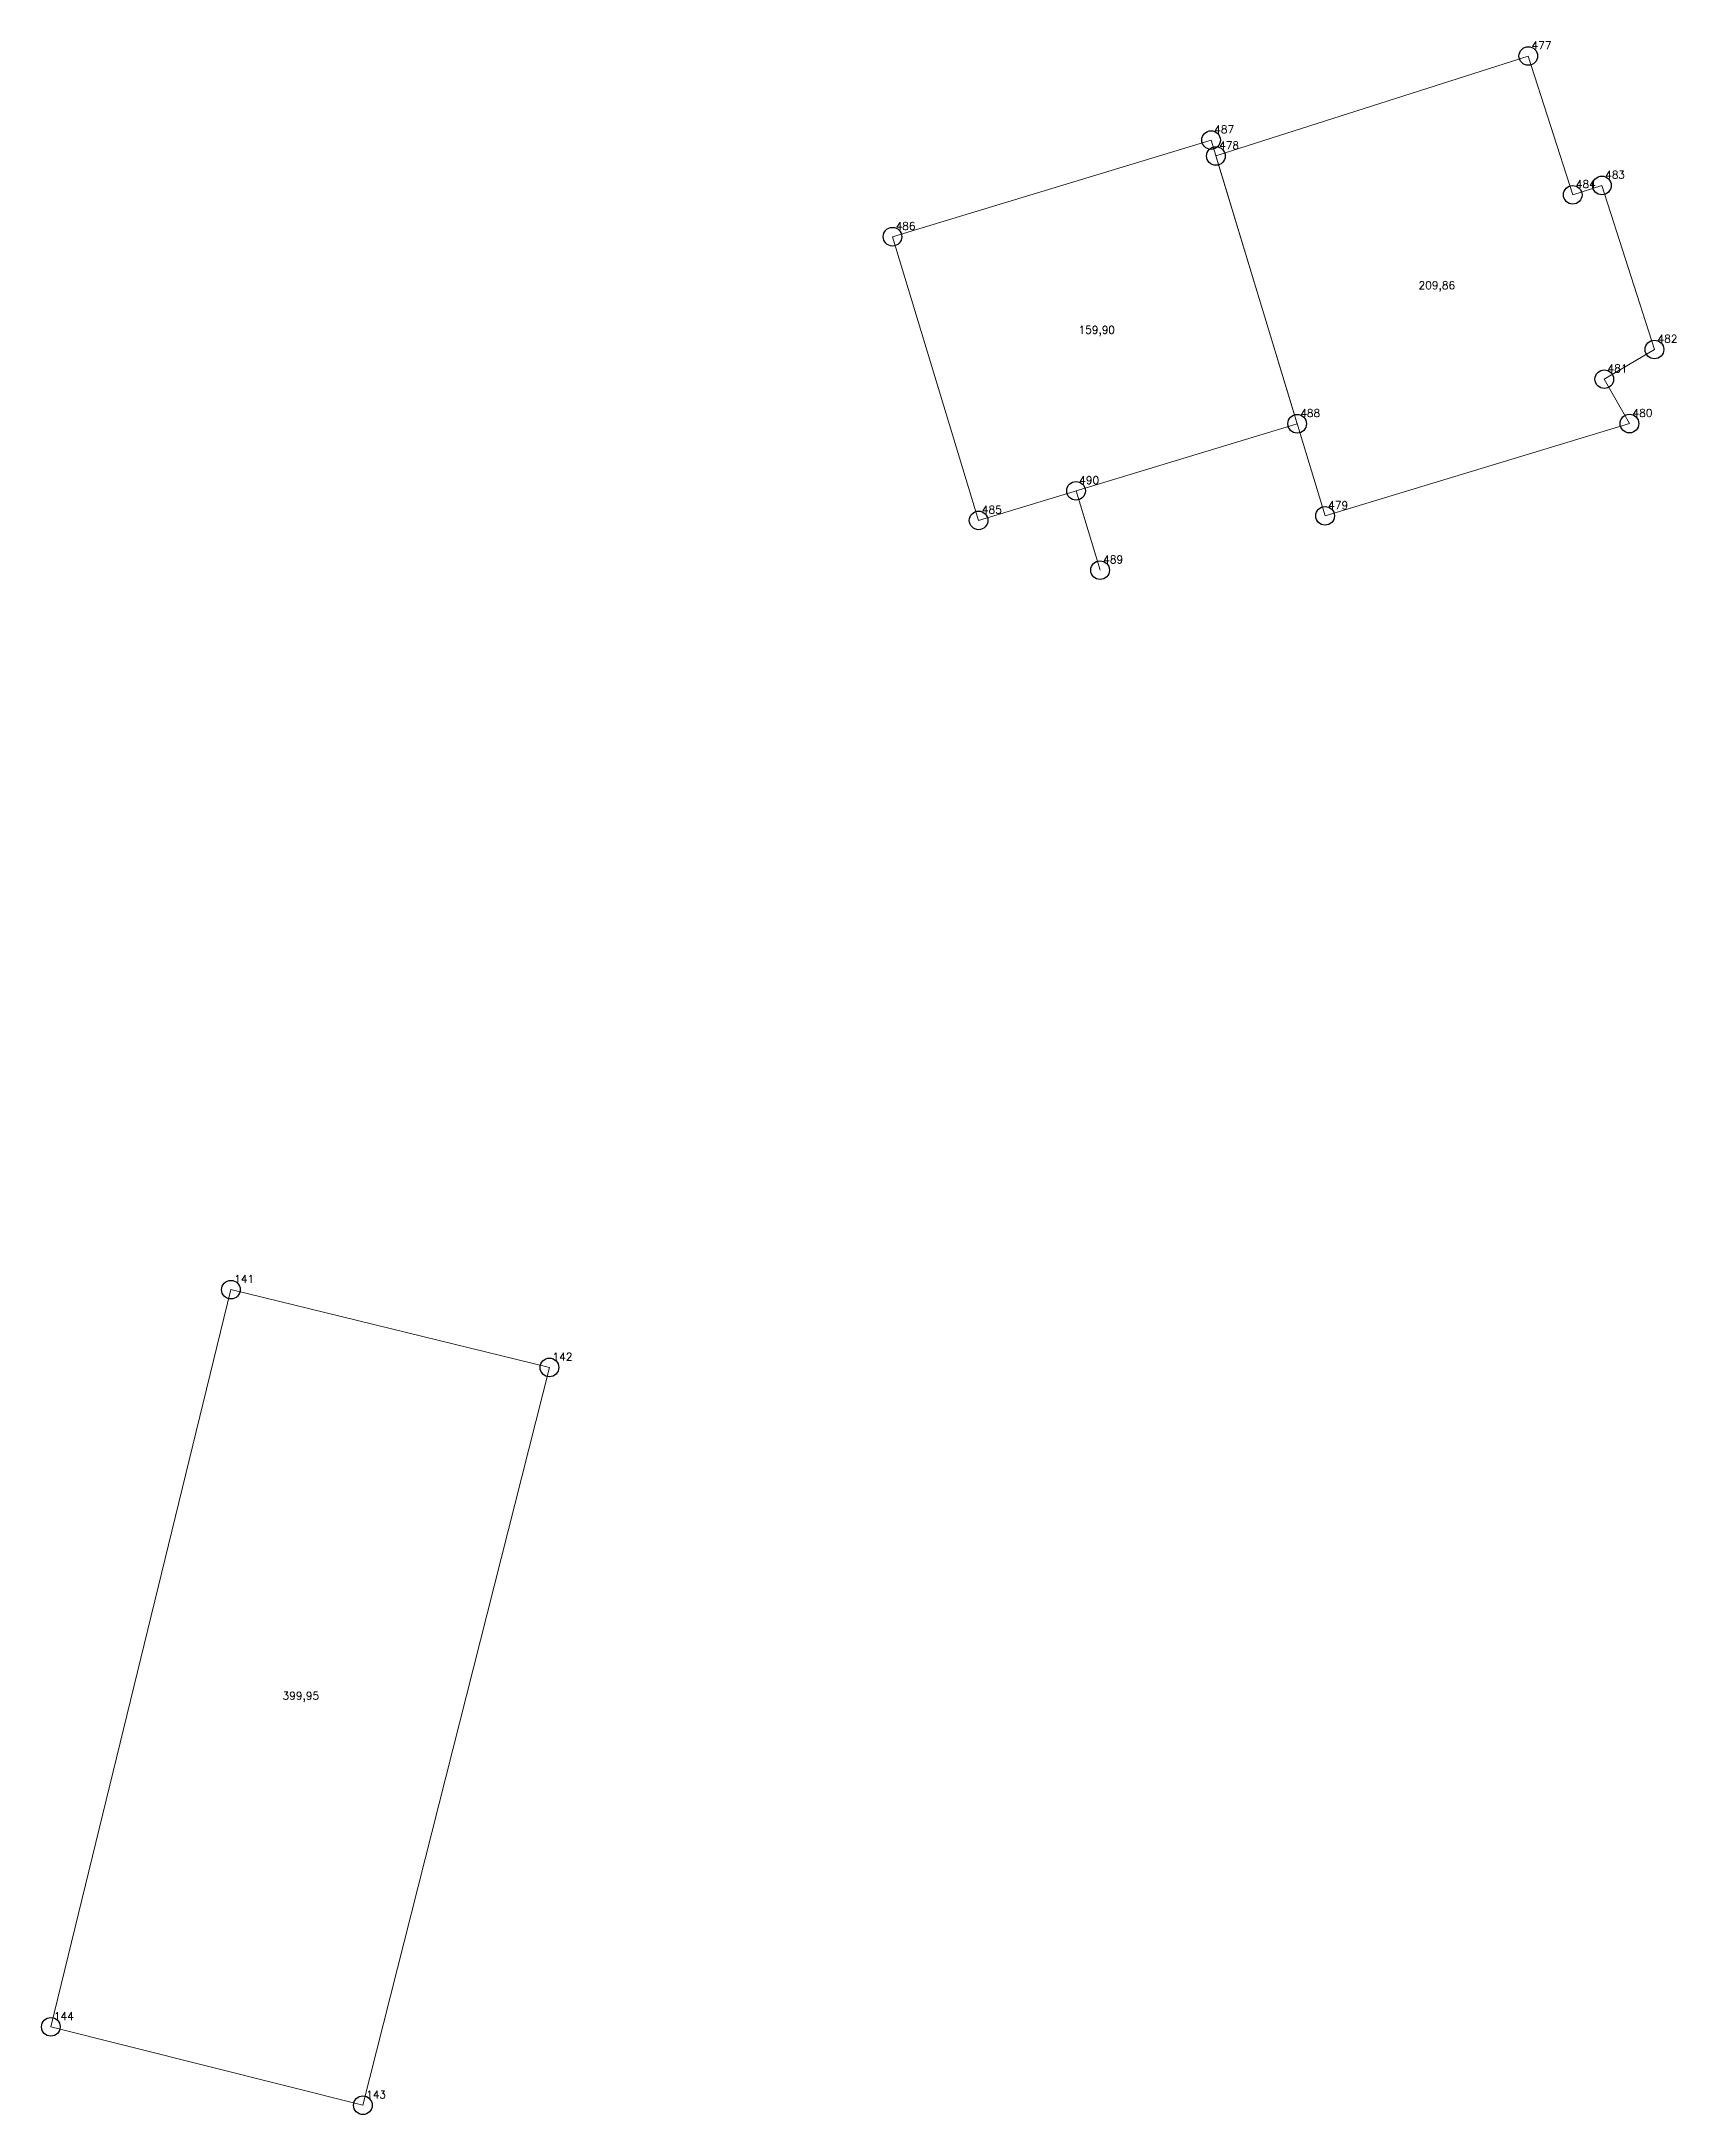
# Model space of a CAD drawing. Extents: x 1390459 to 1399894, y 355072 to 361029.
# Drawn here: x 1395324.7 to 1395390.5, y 359821.3 to 359904.7 of the extents above; entities that cross this region are included whole.
import ezdxf

# ---------------------------------------------------------------- set-up
doc = ezdxf.new("R2010")
doc.units = 0
doc.header["$PDMODE"] = 33
doc.header["$PDSIZE"] = 0.75
doc.layers.add('8 - ценная историческая застройка конец ХIX - начало ХХ века', color=7, linetype='Continuous')
doc.styles.get("Standard").update_dxf_attribs({"font": 'simplex.shx'})

msp = doc.modelspace()

# ---------------------------------------------------------------- texts
at = {"layer": '8 - ценная историческая застройка конец ХIX - начало ХХ века', "color": 7}
for s, p in [('477', (1395384.64, 359904.413)), ('487', (1395371.873, 359901.027)), ('478', (1395372.067, 359900.387)), ('483', (1395387.602, 359899.2)), ('484', (1395386.429, 359898.825)), ('486', (1395359.051, 359897.137)), ('209,86', (1395380.098, 359894.752)), ('159,90', (1395366.409, 359892.957)), ('482', (1395389.717, 359892.596)), ('481', (1395387.7, 359891.401)), ('488', (1395375.338, 359889.605)), ('480', (1395388.712, 359889.613)), ('490', (1395366.437, 359886.904)), ('479', (1395376.463, 359885.897)), ('485', (1395362.516, 359885.715)), ('489', (1395367.406, 359883.71)), ('141', (1395332.423, 359854.74)), ('142', (1395345.243, 359851.609)), ('399,95', (1395334.373, 359837.959)), ('144', (1395325.174, 359825.059)), ('143', (1395337.735, 359821.902))]:
    msp.add_text(s, height=0.3111, dxfattribs=at).set_placement(p)

# ---------------------------------------------------------------- linework, layer by layer
at = {"layer": '8 - ценная историческая застройка конец ХIX - начало ХХ века', "color": 7, "lineweight": 20}
for points in [[(1395384.511, 359904.138), (1395386.3, 359898.55), (1395387.473, 359898.926), (1395389.588, 359892.321), (1395387.571, 359891.127), (1395388.583, 359889.339), (1395376.334, 359885.623), (1395371.938, 359900.112), (1395384.511, 359904.138)], [(1395362.387, 359885.44), (1395358.922, 359896.863), (1395371.744, 359900.753), (1395375.209, 359889.33), (1395362.387, 359885.44)], [(1395332.294, 359854.466), (1395345.114, 359851.335), (1395337.606, 359821.628), (1395325.045, 359824.785), (1395332.294, 359854.466)]]:
    msp.add_lwpolyline(points, close=True, dxfattribs=at)
msp.add_lwpolyline([(1395367.277, 359883.436), (1395366.308, 359886.63)], dxfattribs=at)
at = {"layer": '8 - ценная историческая застройка конец ХIX - начало ХХ века'}
for p in [(1395384.511, 359904.138), (1395371.744, 359900.753), (1395371.938, 359900.112), (1395386.3, 359898.55), (1395387.473, 359898.926), (1395358.922, 359896.863), (1395389.588, 359892.321), (1395387.571, 359891.127), (1395375.209, 359889.33), (1395388.583, 359889.339), (1395366.308, 359886.63), (1395362.387, 359885.44), (1395376.334, 359885.623), (1395367.277, 359883.436), (1395332.294, 359854.466), (1395345.114, 359851.335), (1395325.045, 359824.785), (1395337.606, 359821.628)]:
    msp.add_point(p, dxfattribs=at)

msp.set_redraw_order([(e.dxf.handle, doc.entitydb.next_handle()) for e in msp.query("TEXT MTEXT ATTDEF DIMENSION ARC_DIMENSION")])  # texts and dimensions are drawn at this point

doc.saveas('drawing.dxf')
